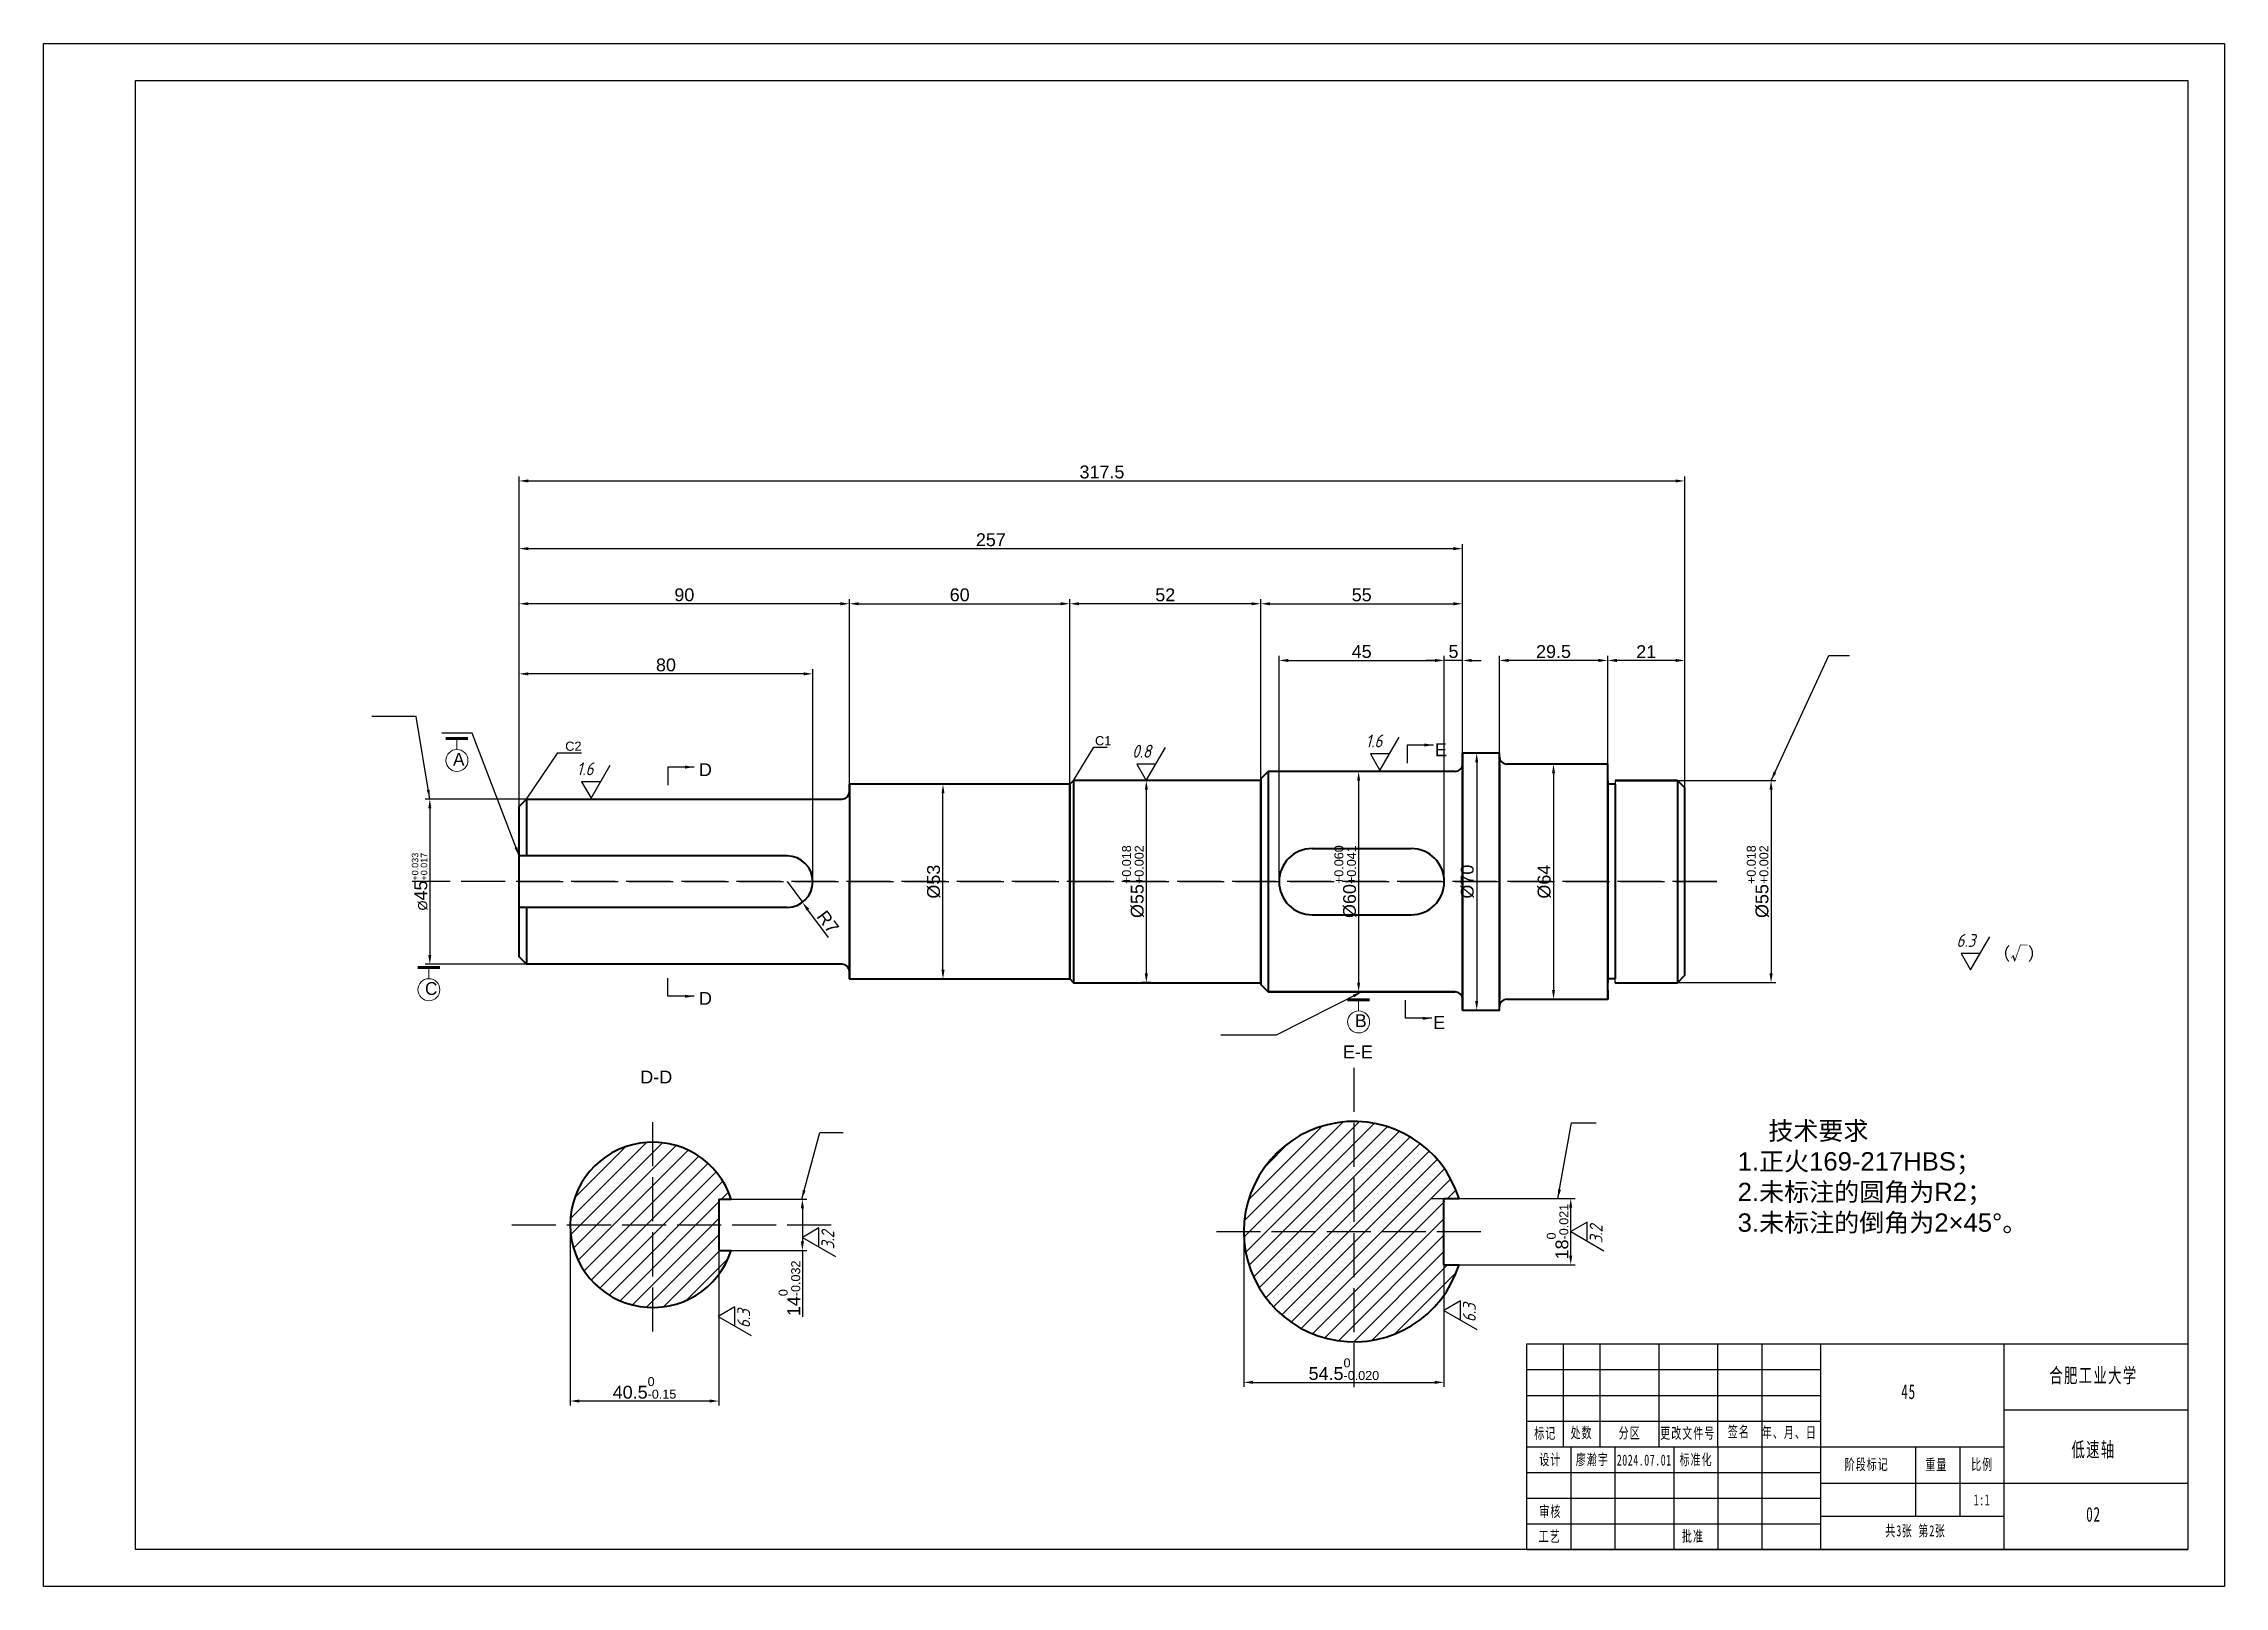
# Model space of a CAD drawing. Header units: millimetres. Extents: x 53178 to 53772, y 53526 to 53946.
import ezdxf

# ---------------------------------------------------------------- set-up
doc = ezdxf.new("R2010")
doc.units = ezdxf.units.MM
doc.linetypes.add('ACAD_ISO02W100', pattern=[15, 12, -3])
for name, color, linetype in [('000', 7, 'Continuous'), ('2', 7, 'Continuous'), ('8', 5, 'Continuous'), ('中心线', 10, 'ACAD_ISO02W100'), ('直径标注', 7, 'Continuous'), ('长度标注', 7, 'Continuous')]:
    doc.layers.add(name, color=color, linetype=linetype)
for name, color, linetype, lineweight in [('Layer2', 4, 'Continuous', 15), ('图层1', 4, 'Continuous', 15), ('文字', 10, 'Continuous', 30), ('标注线', 5, 'Continuous', 30), ('细实线', 4, 'Continuous', 5)]:
    doc.layers.add(name, color=color, linetype=linetype, lineweight=lineweight)
doc.styles.get("Standard").update_dxf_attribs({"font": 'arial.ttf'})
doc.styles.add('标准', font='SimSun.ttf', dxfattribs={"width": 0.667})
doc.styles.add('样式 1', font='gbeitc.shx', dxfattribs={"bigfont": 'gbcbig.shx'})
doc.dimstyles.new('ISO-25', dxfattribs={"dimtxt": 2.5, "dimasz": 2.5, "dimexe": 1.25, "dimexo": 0.625, "dimtad": 1, "dimdsep": 46, "dimtxsty": 'Standard', "dimcen": 2.5, "dimadec": 0, "dimazin": 0, "dimtfac": 1, "dimtmove": 0, "dimatfit": 3, "dimfxl": 1, "dimarcsym": 0})

msp = doc.modelspace()

# ---------------------------------------------------------------- texts
at = {"layer": '000', "linetype": 'ByBlock', "lineweight": -3, "attachment_point": 1}
for s, width, insert, char_height in [('C1', 5.78047, (53463.943, 53757.693), 2.5), ('C2', 5.78047, (53319.629, 53756.202), 2.5), ('E', 4.50555, (53556.545, 53755.727), 3.5), ('D', 3.5, (53356.057, 53750.319), 3.5), ('{\\fSimSun|b0|i0|c134|p54;（√）}', 19.06924, (53708.477, 53700.221), 3.5), ('D', 2.42062, (53356.057, 53688.048), 3.5), ('E', 4.50555, (53556.06, 53681.485), 3.5), ('E-E', 4.50555, (53531.489, 53673.493), 3.5), ('D-D', 12.30106, (53340.101, 53666.648), 3.5)]:
    msp.add_mtext_dynamic_manual_height_columns(s, width=width, gutter_width=12.5, heights=[0], dxfattribs=dict(at, insert=insert, char_height=char_height))
at = {"layer": '图层1', "color": 0, "insert": (53534.697, 53681.971), "char_height": 3.5, "width": 2.99995, "attachment_point": 1}
msp.add_mtext('{\\fArial|b0|i0|c0|p32;B}', dxfattribs=at)
at = {"layer": '图层1', "insert": (53638.988, 53652.769), "char_height": 4, "width": 103.0267, "attachment_point": 1}
msp.add_mtext(' {\\fSimSun|b0|i0|c134|p54;\\H1.25x;  技术要求\\P\\fArial|b0|i0|c0|p34;1.\\fSimSun|b0|i0|c134|p54;正火\\fArial|b0|i0|c0|p34;169-217HBS\\fSimSun|b0|i0|c134|p54;；\\P\\fArial|b0|i0|c0|p34;2.\\fSimSun|b0|i0|c134|p54;未标注的圆角为\\fArial|b0|i0|c0|p34;R2\\fSimSun|b0|i0|c134|p54;；\\P\\fArial|b0|i0|c0|p34;3.\\fSimSun|b0|i0|c134|p54;未标注的倒角为\\fArial|b0|i0|c0|p34;2×45°\\fSimSun|b0|i0|c134|p54;。}', dxfattribs=at)
at = {"layer": '文字', "attachment_point": 5, "style": '标准'}
for s, insert, char_height, width in [('{\\T1.1;合肥工业大学}', (53735.905, 53583.442), 4, 49.17857), ('{\\T1.1;45}', (53685.538, 53579.188), 4, 49.17857), ('{\\T1.1;标记}', (53586.58, 53567.766), 3, 49.17857), ('{\\T1.1;处数}', (53596.466, 53567.897), 3, 49.17857), ('{\\T1.1;分区}', (53609.582, 53567.832), 3, 49.17857), ('{\\T1.1;更改文件号}', (53625.399, 53567.766), 3, 49.17857), ('{\\T1.1;签名}', (53639.305, 53568.161), 3, 49.17857), ('{\\T1.1;年、月、日}', (53653.08, 53567.963), 3, 49.17857), ('{\\T1.1;设计}', (53587.964, 53560.585), 3, 49.17857), ('{\\T1.1;廖瀚宇}', (53599.409, 53560.585), 3, 49.17857), ('{\\T1.1;2024.07.01}', (53613.535, 53560.585), 3, 49.17857), ('{\\T1.1;标准化}', (53627.662, 53560.585), 3, 49.17857), ('{\\T1.1;阶段标记}', (53674.137, 53559.269), 3, 49.17857), ('{\\T1.1;重量}', (53693.099, 53559.269), 3, 49.17857), ('{\\T1.1;比例}', (53705.596, 53559.269), 3, 49.17857), ('{\\T1.1;低速轴}', (53735.905, 53563.24), 4, 49.17857), ('{\\T1.1;1:1}', (53705.522, 53549.756), 3, 68.46429), ('{\\T1.1;审核}', (53587.964, 53546.473), 3, 49.17857), ('{\\T1.1;共3张 第2张}', (53687.447, 53541.188), 3, 49.17857), ('{\\T1.1;02}', (53735.905, 53545.805), 4, 49.17857), ('{\\T1.1;工艺}', (53587.78, 53539.722), 3, 49.17857), ('{\\T1.1;批准}', (53626.814, 53539.722), 3, 49.17857)]:
    msp.add_mtext(s, dxfattribs=dict(at, insert=insert, char_height=char_height, width=width))

# ---------------------------------------------------------------- blocks, each defined once
blk = doc.blocks.new('*D1')
at = {"layer": 'Defpoints', "color": 0, "linetype": 'ByBlock', "lineweight": -3, "transparency": 16777216}
for p in [(53307.08, 53774.66), (53307.08, 53718.08), (53387.08, 53718.08)]:
    blk.add_point(p, dxfattribs=at)
at = {"layer": '长度标注', "color": 0, "linetype": 'ByBlock', "lineweight": -2, "transparency": 16777216}
for p, q in [((53307.08, 53718.7), (53307.08, 53775.91)), ((53387.08, 53718.7), (53387.08, 53775.91)), ((53384.58, 53774.66), (53309.58, 53774.66))]:
    blk.add_line(p, q, dxfattribs=at)
at = {"layer": '长度标注', "color": 0, "linetype": 'ByBlock', "lineweight": -3, "transparency": 16777216}
for points in [[(53309.58, 53775.07), (53309.58, 53774.24), (53307.08, 53774.66)], [(53384.58, 53775.07), (53384.58, 53774.24), (53387.08, 53774.66)]]:
    blk.add_solid(points, dxfattribs=at)
at = {"layer": '长度标注', "color": 0, "linetype": 'ByBlock', "transparency": 16777216, "insert": (53347.08, 53777.07), "char_height": 2.5, "attachment_point": 5}
blk.add_mtext('{\\H1.4x;80}', dxfattribs=at)
blk = doc.blocks.new('*D2')
at = {"layer": 'Defpoints', "color": 0, "linetype": 'ByBlock', "lineweight": -3, "transparency": 16777216}
for p in [(53564.08, 53808.74), (53307.08, 53697.58), (53564.08, 53697.58)]:
    blk.add_point(p, dxfattribs=at)
at = {"layer": '长度标注', "color": 0, "linetype": 'ByBlock', "lineweight": -2, "transparency": 16777216}
for p, q in [((53307.08, 53698.2), (53307.08, 53809.99)), ((53309.58, 53808.74), (53561.58, 53808.74)), ((53564.08, 53698.2), (53564.08, 53809.99))]:
    blk.add_line(p, q, dxfattribs=at)
at = {"layer": '长度标注', "color": 0, "linetype": 'ByBlock', "lineweight": -3, "transparency": 16777216}
for points in [[(53309.58, 53809.16), (53309.58, 53808.32), (53307.08, 53808.74)], [(53561.58, 53809.16), (53561.58, 53808.32), (53564.08, 53808.74)]]:
    blk.add_solid(points, dxfattribs=at)
at = {"layer": '长度标注', "color": 0, "linetype": 'ByBlock', "transparency": 16777216, "insert": (53435.58, 53811.15), "char_height": 2.5, "attachment_point": 5}
blk.add_mtext('{\\H1.4x;257}', dxfattribs=at)
blk = doc.blocks.new('*D3')
at = {"layer": 'Defpoints', "color": 0, "linetype": 'ByBlock', "lineweight": -3, "transparency": 16777216}
for p in [(53624.58, 53827.17), (53307.08, 53697.58), (53624.58, 53697.58)]:
    blk.add_point(p, dxfattribs=at)
at = {"layer": '长度标注', "color": 0, "linetype": 'ByBlock', "lineweight": -2, "transparency": 16777216}
for p, q in [((53307.08, 53698.2), (53307.08, 53828.42)), ((53624.58, 53698.2), (53624.58, 53828.42)), ((53309.58, 53827.17), (53622.08, 53827.17))]:
    blk.add_line(p, q, dxfattribs=at)
at = {"layer": '长度标注', "color": 0, "linetype": 'ByBlock', "lineweight": -3, "transparency": 16777216}
for points in [[(53309.58, 53827.59), (53309.58, 53826.76), (53307.08, 53827.17)], [(53622.08, 53827.59), (53622.08, 53826.76), (53624.58, 53827.17)]]:
    blk.add_solid(points, dxfattribs=at)
at = {"layer": '长度标注', "color": 0, "linetype": 'ByBlock', "transparency": 16777216, "insert": (53465.83, 53829.59), "char_height": 2.5, "attachment_point": 5}
blk.add_mtext('{\\H1.4x;317.5}', dxfattribs=at)
blk = doc.blocks.new('*D4')
at = {"layer": 'Defpoints', "color": 0, "linetype": 'ByBlock', "lineweight": -3, "transparency": 16777216}
for p in [(53564.08, 53793.74), (53509.08, 53690.58), (53564.08, 53690.58)]:
    blk.add_point(p, dxfattribs=at)
at = {"layer": '长度标注', "color": 0, "linetype": 'ByBlock', "lineweight": -2, "transparency": 16777216}
for p, q in [((53509.08, 53691.2), (53509.08, 53794.99)), ((53511.58, 53793.74), (53561.58, 53793.74)), ((53564.08, 53691.2), (53564.08, 53794.99))]:
    blk.add_line(p, q, dxfattribs=at)
at = {"layer": '长度标注', "color": 0, "linetype": 'ByBlock', "lineweight": -3, "transparency": 16777216}
for points in [[(53511.58, 53794.15), (53511.58, 53793.32), (53509.08, 53793.74)], [(53561.58, 53794.15), (53561.58, 53793.32), (53564.08, 53793.74)]]:
    blk.add_solid(points, dxfattribs=at)
at = {"layer": '长度标注', "color": 0, "linetype": 'ByBlock', "transparency": 16777216, "insert": (53536.58, 53796.14), "char_height": 2.5, "attachment_point": 5}
blk.add_mtext('{\\H1.4x;55}', dxfattribs=at)
blk = doc.blocks.new('*D5')
at = {"layer": 'Defpoints', "color": 0, "linetype": 'ByBlock', "lineweight": -3, "transparency": 16777216}
for p in [(53457.08, 53793.74), (53457.08, 53718.08), (53509.08, 53690.58)]:
    blk.add_point(p, dxfattribs=at)
at = {"layer": '长度标注', "color": 0, "linetype": 'ByBlock', "lineweight": -2, "transparency": 16777216}
for p, q in [((53457.08, 53718.7), (53457.08, 53794.99)), ((53506.58, 53793.74), (53459.58, 53793.74)), ((53509.08, 53691.2), (53509.08, 53794.99))]:
    blk.add_line(p, q, dxfattribs=at)
at = {"layer": '长度标注', "color": 0, "linetype": 'ByBlock', "lineweight": -3, "transparency": 16777216}
for points in [[(53459.58, 53794.15), (53459.58, 53793.32), (53457.08, 53793.74)], [(53506.58, 53794.15), (53506.58, 53793.32), (53509.08, 53793.74)]]:
    blk.add_solid(points, dxfattribs=at)
at = {"layer": '长度标注', "color": 0, "linetype": 'ByBlock', "transparency": 16777216, "insert": (53483.08, 53796.15), "char_height": 2.5, "attachment_point": 5}
blk.add_mtext('{\\H1.4x;52}', dxfattribs=at)
blk = doc.blocks.new('*D6')
at = {"layer": 'Defpoints', "color": 0, "linetype": 'ByBlock', "lineweight": -3, "transparency": 16777216}
for p in [(53559.08, 53778.3), (53514.08, 53718.08), (53559.08, 53718.08)]:
    blk.add_point(p, dxfattribs=at)
at = {"layer": '长度标注', "color": 0, "linetype": 'ByBlock', "lineweight": -2, "transparency": 16777216}
for p, q in [((53514.08, 53718.7), (53514.08, 53779.55)), ((53516.58, 53778.3), (53556.58, 53778.3)), ((53559.08, 53718.7), (53559.08, 53779.55))]:
    blk.add_line(p, q, dxfattribs=at)
at = {"layer": '长度标注', "color": 0, "linetype": 'ByBlock', "lineweight": -3, "transparency": 16777216}
for points in [[(53516.58, 53778.72), (53516.58, 53777.88), (53514.08, 53778.3)], [(53556.58, 53778.72), (53556.58, 53777.88), (53559.08, 53778.3)]]:
    blk.add_solid(points, dxfattribs=at)
at = {"layer": '长度标注', "color": 0, "linetype": 'ByBlock', "transparency": 16777216, "insert": (53536.58, 53780.71), "char_height": 2.5, "attachment_point": 5}
blk.add_mtext('{\\H1.4x;45}', dxfattribs=at)
blk = doc.blocks.new('*D7')
at = {"layer": 'Defpoints', "color": 0, "linetype": 'ByBlock', "lineweight": -3, "transparency": 16777216}
for p in [(53559.08, 53778.3), (53559.08, 53718.08), (53564.08, 53718.08)]:
    blk.add_point(p, dxfattribs=at)
at = {"layer": '长度标注', "color": 0, "linetype": 'ByBlock', "lineweight": -2, "transparency": 16777216}
for p, q in [((53556.58, 53778.3), (53554.08, 53778.3)), ((53559.08, 53718.7), (53559.08, 53779.55)), ((53564.08, 53778.3), (53559.08, 53778.3)), ((53564.08, 53718.7), (53564.08, 53779.55)), ((53566.58, 53778.3), (53569.08, 53778.3))]:
    blk.add_line(p, q, dxfattribs=at)
at = {"layer": '长度标注', "color": 0, "linetype": 'ByBlock', "lineweight": -3, "transparency": 16777216}
for points in [[(53556.58, 53778.72), (53556.58, 53777.88), (53559.08, 53778.3)], [(53566.58, 53778.72), (53566.58, 53777.88), (53564.08, 53778.3)]]:
    blk.add_solid(points, dxfattribs=at)
at = {"layer": '长度标注', "color": 0, "linetype": 'ByBlock', "transparency": 16777216, "insert": (53561.58, 53780.71), "char_height": 2.5, "attachment_point": 5}
blk.add_mtext('{\\H1.4x;5}', dxfattribs=at)
blk = doc.blocks.new('*D8')
at = {"layer": 'Defpoints', "color": 0, "linetype": 'ByBlock', "lineweight": -3, "transparency": 16777216}
for p in [(53603.58, 53778.3), (53603.58, 53692.58), (53624.58, 53692.58)]:
    blk.add_point(p, dxfattribs=at)
at = {"layer": '长度标注', "color": 0, "linetype": 'ByBlock', "lineweight": -2, "transparency": 16777216}
for p, q in [((53603.58, 53693.2), (53603.58, 53779.55)), ((53622.08, 53778.3), (53606.08, 53778.3)), ((53624.58, 53693.2), (53624.58, 53779.55))]:
    blk.add_line(p, q, dxfattribs=at)
at = {"layer": '长度标注', "color": 0, "linetype": 'ByBlock', "lineweight": -3, "transparency": 16777216}
for points in [[(53606.08, 53778.72), (53606.08, 53777.88), (53603.58, 53778.3)], [(53622.08, 53778.72), (53622.08, 53777.88), (53624.58, 53778.3)]]:
    blk.add_solid(points, dxfattribs=at)
at = {"layer": '长度标注', "color": 0, "linetype": 'ByBlock', "transparency": 16777216, "insert": (53614.08, 53780.68), "char_height": 2.5, "attachment_point": 5}
blk.add_mtext('{\\H1.4x;21}', dxfattribs=at)
blk = doc.blocks.new('*D9')
at = {"layer": 'Defpoints', "color": 0, "linetype": 'ByBlock', "lineweight": -3, "transparency": 16777216}
for p in [(53574.08, 53778.3), (53574.08, 53750.08), (53603.58, 53750.08)]:
    blk.add_point(p, dxfattribs=at)
at = {"layer": '长度标注', "color": 0, "linetype": 'ByBlock', "lineweight": -2, "transparency": 16777216}
for p, q in [((53574.08, 53750.7), (53574.08, 53779.55)), ((53601.08, 53778.3), (53576.58, 53778.3)), ((53603.58, 53750.7), (53603.58, 53779.55))]:
    blk.add_line(p, q, dxfattribs=at)
at = {"layer": '长度标注', "color": 0, "linetype": 'ByBlock', "lineweight": -3, "transparency": 16777216}
for points in [[(53576.58, 53778.72), (53576.58, 53777.88), (53574.08, 53778.3)], [(53601.08, 53778.72), (53601.08, 53777.88), (53603.58, 53778.3)]]:
    blk.add_solid(points, dxfattribs=at)
at = {"layer": '长度标注', "color": 0, "linetype": 'ByBlock', "transparency": 16777216, "insert": (53588.83, 53780.71), "char_height": 2.5, "attachment_point": 5}
blk.add_mtext('{\\H1.4x;29.5}', dxfattribs=at)
blk = doc.blocks.new('*D10')
at = {"layer": 'Defpoints', "color": 0, "linetype": 'ByBlock', "lineweight": -3, "transparency": 16777216}
for p in [(53312.87, 53740.58), (53282.76, 53695.58), (53312.46, 53695.58)]:
    blk.add_point(p, dxfattribs=at)
at = {"layer": '直径标注', "color": 0, "linetype": 'ByBlock', "lineweight": -2, "transparency": 16777216}
for p, q in [((53312.25, 53740.58), (53281.51, 53740.58)), ((53282.76, 53738.08), (53282.76, 53698.08)), ((53311.83, 53695.58), (53281.51, 53695.58))]:
    blk.add_line(p, q, dxfattribs=at)
at = {"layer": '直径标注', "color": 0, "linetype": 'ByBlock', "lineweight": -3, "transparency": 16777216}
for points in [[(53282.34, 53738.08), (53283.17, 53738.08), (53282.76, 53740.58)], [(53282.34, 53698.08), (53283.17, 53698.08), (53282.76, 53695.58)]]:
    blk.add_solid(points, dxfattribs=at)
at = {"layer": '直径标注', "color": 0, "linetype": 'ByBlock', "transparency": 16777216, "insert": (53280, 53718.08), "char_height": 2.5, "attachment_point": 5, "rotation": 90}
blk.add_mtext('%%C{\\H1.4x;45\\H0.5x;\\S+0.033^ +0.017;}', dxfattribs=at)
blk = doc.blocks.new('*D11')
at = {"layer": 'Defpoints', "color": 0, "linetype": 'ByBlock', "lineweight": -3, "transparency": 16777216}
for p in [(53422.53, 53744.58), (53422.53, 53744.58), (53422.53, 53691.58)]:
    blk.add_point(p, dxfattribs=at)
at = {"layer": '直径标注', "color": 0, "linetype": 'ByBlock', "lineweight": -2, "transparency": 16777216}
for p, q in [((53422.53, 53694.08), (53422.53, 53742.08)), ((53423.16, 53744.58), (53423.78, 53744.58)), ((53423.16, 53691.58), (53423.78, 53691.58))]:
    blk.add_line(p, q, dxfattribs=at)
at = {"layer": '直径标注', "color": 0, "linetype": 'ByBlock', "lineweight": -3, "transparency": 16777216}
for points in [[(53422.12, 53742.08), (53422.95, 53742.08), (53422.53, 53744.58)], [(53422.12, 53694.08), (53422.95, 53694.08), (53422.53, 53691.58)]]:
    blk.add_solid(points, dxfattribs=at)
at = {"layer": '直径标注', "color": 0, "linetype": 'ByBlock', "transparency": 16777216, "insert": (53420.02, 53718.08), "char_height": 2.5, "width": 6.4677, "attachment_point": 5, "rotation": 90}
blk.add_mtext('{\\H1.4x;%%C53}', dxfattribs=at)
blk = doc.blocks.new('*D12')
at = {"layer": 'Defpoints', "color": 0, "linetype": 'ByBlock', "lineweight": -3, "transparency": 16777216}
for p in [(53479.82, 53745.58), (53477.92, 53690.58), (53479.82, 53690.58)]:
    blk.add_point(p, dxfattribs=at)
at = {"layer": '直径标注', "color": 0, "linetype": 'ByBlock', "lineweight": -2, "transparency": 16777216}
for p, q in [((53479.19, 53745.58), (53476.67, 53745.58)), ((53477.92, 53743.08), (53477.92, 53693.08)), ((53479.19, 53690.58), (53476.67, 53690.58))]:
    blk.add_line(p, q, dxfattribs=at)
at = {"layer": '直径标注', "color": 0, "linetype": 'ByBlock', "lineweight": -3, "transparency": 16777216}
for points in [[(53477.5, 53743.08), (53478.34, 53743.08), (53477.92, 53745.58)], [(53477.5, 53693.08), (53478.34, 53693.08), (53477.92, 53690.58)]]:
    blk.add_solid(points, dxfattribs=at)
at = {"layer": '直径标注', "color": 0, "linetype": 'ByBlock', "transparency": 16777216, "insert": (53474.31, 53718.08), "char_height": 2.5, "attachment_point": 5, "rotation": 90}
blk.add_mtext('{\\H1.4x;%%C55\\H0.7x;\\S+0.018^ +0.002;}', dxfattribs=at)
blk = doc.blocks.new('*D13')
at = {"layer": 'Defpoints', "color": 0, "linetype": 'ByBlock', "lineweight": -3, "transparency": 16777216}
for p in [(53536.58, 53748.08), (53535.75, 53688.08), (53536.58, 53688.08)]:
    blk.add_point(p, dxfattribs=at)
at = {"layer": '直径标注', "color": 0, "linetype": 'ByBlock', "lineweight": -2, "transparency": 16777216}
for p, q in [((53535.96, 53748.08), (53534.5, 53748.08)), ((53535.75, 53745.58), (53535.75, 53690.58)), ((53535.96, 53688.08), (53534.5, 53688.08))]:
    blk.add_line(p, q, dxfattribs=at)
at = {"layer": '直径标注', "color": 0, "linetype": 'ByBlock', "lineweight": -3, "transparency": 16777216}
for points in [[(53535.33, 53745.58), (53536.16, 53745.58), (53535.75, 53748.08)], [(53535.33, 53690.58), (53536.16, 53690.58), (53535.75, 53688.08)]]:
    blk.add_solid(points, dxfattribs=at)
at = {"layer": '直径标注', "color": 0, "linetype": 'ByBlock', "transparency": 16777216, "insert": (53532.14, 53718.08), "char_height": 2.5, "attachment_point": 5, "rotation": 90}
blk.add_mtext('{\\H1.4x;%%C60\\H0.7x;\\S+0.060^ +0.041;}', dxfattribs=at)
blk = doc.blocks.new('*D14')
at = {"layer": 'Defpoints', "color": 0, "linetype": 'ByBlock', "lineweight": -3, "transparency": 16777216}
for p in [(53569.08, 53753.08), (53567.9, 53683.08), (53569.08, 53683.08)]:
    blk.add_point(p, dxfattribs=at)
at = {"layer": '直径标注', "color": 0, "linetype": 'ByBlock', "lineweight": -2, "transparency": 16777216}
for p, q in [((53568.46, 53753.08), (53566.65, 53753.08)), ((53567.9, 53750.58), (53567.9, 53685.58)), ((53568.46, 53683.08), (53566.65, 53683.08))]:
    blk.add_line(p, q, dxfattribs=at)
at = {"layer": '直径标注', "color": 0, "linetype": 'ByBlock', "lineweight": -3, "transparency": 16777216}
for points in [[(53567.49, 53750.58), (53568.32, 53750.58), (53567.9, 53753.08)], [(53567.49, 53685.58), (53568.32, 53685.58), (53567.9, 53683.08)]]:
    blk.add_solid(points, dxfattribs=at)
at = {"layer": '直径标注', "color": 0, "linetype": 'ByBlock', "transparency": 16777216, "insert": (53565.39, 53718.08), "char_height": 2.5, "attachment_point": 5, "rotation": 90}
blk.add_mtext('{\\H1.4x;%%C70}', dxfattribs=at)
blk = doc.blocks.new('*D15')
at = {"layer": 'Defpoints', "color": 0, "linetype": 'ByBlock', "lineweight": -3, "transparency": 16777216}
for p in [(53588.83, 53750.08), (53588.83, 53686.08), (53588.83, 53686.08)]:
    blk.add_point(p, dxfattribs=at)
at = {"layer": '直径标注', "color": 0, "linetype": 'ByBlock', "lineweight": -2, "transparency": 16777216}
for p, q in [((53588.83, 53747.58), (53588.83, 53688.58)), ((53589.46, 53750.08), (53590.08, 53750.08)), ((53589.46, 53686.08), (53590.08, 53686.08))]:
    blk.add_line(p, q, dxfattribs=at)
at = {"layer": '直径标注', "color": 0, "linetype": 'ByBlock', "lineweight": -3, "transparency": 16777216}
for points in [[(53588.42, 53747.58), (53589.25, 53747.58), (53588.83, 53750.08)], [(53588.42, 53688.58), (53589.25, 53688.58), (53588.83, 53686.08)]]:
    blk.add_solid(points, dxfattribs=at)
at = {"layer": '直径标注', "color": 0, "linetype": 'ByBlock', "transparency": 16777216, "insert": (53586.32, 53718.08), "char_height": 2.5, "attachment_point": 5, "rotation": 90}
blk.add_mtext('{\\H1.4x;%%C64}', dxfattribs=at)
blk = doc.blocks.new('*D16')
at = {"layer": 'Defpoints', "color": 0, "linetype": 'ByBlock', "lineweight": -3, "transparency": 16777216}
for p in [(53614.08, 53745.58), (53614.08, 53690.58), (53648.09, 53690.58)]:
    blk.add_point(p, dxfattribs=at)
at = {"layer": '直径标注', "color": 0, "linetype": 'ByBlock', "lineweight": -2, "transparency": 16777216}
for p, q in [((53614.71, 53745.58), (53649.34, 53745.58)), ((53648.09, 53743.08), (53648.09, 53693.08)), ((53614.71, 53690.58), (53649.34, 53690.58))]:
    blk.add_line(p, q, dxfattribs=at)
at = {"layer": '直径标注', "color": 0, "linetype": 'ByBlock', "lineweight": -3, "transparency": 16777216}
for points in [[(53647.67, 53743.08), (53648.51, 53743.08), (53648.09, 53745.58)], [(53647.67, 53693.08), (53648.51, 53693.08), (53648.09, 53690.58)]]:
    blk.add_solid(points, dxfattribs=at)
at = {"layer": '直径标注', "color": 0, "linetype": 'ByBlock', "transparency": 16777216, "insert": (53644.48, 53718.08), "char_height": 2.5, "attachment_point": 5, "rotation": 90}
blk.add_mtext('{\\H1.4x;%%C55\\H0.7x;\\S+0.018^ +0.002;}', dxfattribs=at)
blk = doc.blocks.new('新块3')
at = {"layer": '标注线'}
for p, q in [((0, 0), (5.2, 9)), ((2.6, 4.5), (-2.6, 4.5)), ((-2.6, 4.5), (0, 0))]:
    blk.add_line(p, q, dxfattribs=at)
at = {"layer": '标注线', "style": '样式 1'}
blk.add_attdef('CCD', (-3.88, 6.26), '', height=3.5, dxfattribs=at)
blk = doc.blocks.new('ra')
at = {"layer": '标注线'}
blk.add_blockref('新块3', (28.07, 238.26), dxfattribs=at).add_auto_attribs({'CCD': '1.6'})
blk = doc.blocks.new('*D20')
at = {"layer": 'Defpoints', "color": 0, "linetype": 'ByBlock', "lineweight": -3, "transparency": 16777216}
for p in [(53307.08, 53793.74), (53307.08, 53744.58), (53397.08, 53742.58)]:
    blk.add_point(p, dxfattribs=at)
at = {"layer": '直径标注', "color": 0, "linetype": 'ByBlock', "lineweight": -2, "transparency": 16777216}
for p, q in [((53307.08, 53745.2), (53307.08, 53794.99)), ((53394.58, 53793.74), (53309.58, 53793.74)), ((53397.08, 53743.2), (53397.08, 53794.99))]:
    blk.add_line(p, q, dxfattribs=at)
at = {"layer": '直径标注', "color": 0, "linetype": 'ByBlock', "lineweight": -3, "transparency": 16777216}
for points in [[(53309.58, 53794.15), (53309.58, 53793.32), (53307.08, 53793.74)], [(53394.58, 53794.15), (53394.58, 53793.32), (53397.08, 53793.74)]]:
    blk.add_solid(points, dxfattribs=at)
at = {"layer": '直径标注', "color": 0, "linetype": 'ByBlock', "transparency": 16777216, "insert": (53352.08, 53796.15), "char_height": 2.5, "attachment_point": 5}
blk.add_mtext('{\\H1.4x;90}', dxfattribs=at)
blk = doc.blocks.new('*D21')
at = {"layer": 'Defpoints', "color": 0, "linetype": 'ByBlock', "lineweight": -3, "transparency": 16777216}
for p in [(53457.08, 53793.74), (53397.08, 53744.58), (53457.08, 53744.58)]:
    blk.add_point(p, dxfattribs=at)
at = {"layer": '直径标注', "color": 0, "linetype": 'ByBlock', "lineweight": -2, "transparency": 16777216}
for p, q in [((53397.08, 53745.2), (53397.08, 53794.99)), ((53399.58, 53793.74), (53454.58, 53793.74)), ((53457.08, 53745.2), (53457.08, 53794.99))]:
    blk.add_line(p, q, dxfattribs=at)
at = {"layer": '直径标注', "color": 0, "linetype": 'ByBlock', "lineweight": -3, "transparency": 16777216}
for points in [[(53399.58, 53794.15), (53399.58, 53793.32), (53397.08, 53793.74)], [(53454.58, 53794.15), (53454.58, 53793.32), (53457.08, 53793.74)]]:
    blk.add_solid(points, dxfattribs=at)
at = {"layer": '直径标注', "color": 0, "linetype": 'ByBlock', "transparency": 16777216, "insert": (53427.08, 53796.15), "char_height": 2.5, "width": 2.0993, "attachment_point": 5}
blk.add_mtext('{\\H1.4x;60}', dxfattribs=at)
blk = doc.blocks.new('*D23')
at = {"layer": 'Defpoints', "color": 0, "linetype": 'ByBlock', "lineweight": -3, "transparency": 16777216}
for p in [(53380.08, 53718.08), (53384.26, 53712.46)]:
    blk.add_point(p, dxfattribs=at)
at = {"layer": '直径标注', "color": 0, "linetype": 'ByBlock', "lineweight": -2, "transparency": 16777216}
for p, q in [((53380.08, 53718.08), (53384.26, 53712.46)), ((53391.35, 53702.91), (53385.75, 53710.45))]:
    blk.add_line(p, q, dxfattribs=at)
at = {"layer": '直径标注', "color": 0, "linetype": 'ByBlock', "lineweight": -3, "transparency": 16777216}
blk.add_solid([(53386.08, 53710.7), (53385.41, 53710.2), (53384.26, 53712.46)], dxfattribs=at)
at = {"layer": '直径标注', "color": 0, "linetype": 'ByBlock', "transparency": 16777216, "insert": (53391.2, 53707.09), "char_height": 2.5, "attachment_point": 5, "rotation": 306.59409}
blk.add_mtext('{\\H1.4x;R7}', dxfattribs=at)
blk = doc.blocks.new('1')
at = {"lineweight": 70}
blk.add_line((484.92, 197.43), (490.92, 197.43), dxfattribs=at)
at = {"layer": '图层1'}
blk.add_line((487.92, 197.43), (487.92, 194.43), dxfattribs=at)
blk.add_circle((487.92, 191.43), 3, dxfattribs=at)
at = {"layer": '图层1', "color": 0, "insert": (486.87, 193.5), "char_height": 3.5, "width": 2.9999, "attachment_point": 1}
blk.add_mtext('{\\fￋￎￌ￥|b0|i0|c134|p2;A}', dxfattribs=at)
blk = doc.blocks.new('A')
at = {"layer": '图层1'}
blk.add_blockref('1', (53144.71, 53491.59), dxfattribs=at)
blk = doc.blocks.new('C')
at = {"layer": '图层1', "lineweight": 70}
blk.add_line((273.89, 191.39), (279.89, 191.39), dxfattribs=at)
at = {"layer": '图层1'}
blk.add_line((276.89, 191.39), (276.89, 188.39), dxfattribs=at)
blk.add_circle((276.89, 185.39), 3, dxfattribs=at)
at = {"layer": '图层1', "color": 0, "insert": (275.84, 187.46), "char_height": 3.5, "width": 2.9999, "attachment_point": 1}
blk.add_mtext('{\\fￋￎￌ￥|b0|i0|c134|p2;C}', dxfattribs=at)
blk = doc.blocks.new('*D34')
at = {"layer": '000', "color": 0, "linetype": 'ByBlock', "lineweight": -2, "transparency": 16777216}
for p, q in [((53363.8, 53631.65), (53385.49, 53631.65)), ((53384.24, 53629.15), (53384.24, 53620.15)), ((53363.8, 53617.65), (53385.49, 53617.65)), ((53384.24, 53617.65), (53384.24, 53599.58))]:
    blk.add_line(p, q, dxfattribs=at)
at = {"layer": '000', "color": 0, "linetype": 'ByBlock', "lineweight": -3, "transparency": 16777216}
for points in [[(53383.82, 53629.15), (53384.66, 53629.15), (53384.24, 53631.65)], [(53383.82, 53620.15), (53384.66, 53620.15), (53384.24, 53617.65)]]:
    blk.add_solid(points, dxfattribs=at)
at = {"layer": 'Defpoints', "color": 0, "linetype": 'ByBlock', "lineweight": -3, "transparency": 16777216}
for p in [(53363.18, 53631.65), (53363.18, 53617.65), (53384.24, 53617.65)]:
    blk.add_point(p, dxfattribs=at)
at = {"layer": '000', "color": 0, "linetype": 'ByBlock', "lineweight": -3, "transparency": 16777216, "insert": (53380.7, 53607.36), "char_height": 2.5, "width": 3.3356, "attachment_point": 5, "rotation": 90}
blk.add_mtext('{\\H1.4x;14\\H0.7x;\\S0^ -0.032;}', dxfattribs=at)
blk = doc.blocks.new('*D35')
at = {"layer": '000', "color": 0, "linetype": 'ByBlock', "lineweight": -2, "transparency": 16777216}
for p, q in [((53320.98, 53624.02), (53320.98, 53575.43)), ((53361.48, 53624.02), (53361.48, 53575.43)), ((53358.98, 53576.68), (53323.48, 53576.68))]:
    blk.add_line(p, q, dxfattribs=at)
at = {"layer": '000', "color": 0, "linetype": 'ByBlock', "lineweight": -3, "transparency": 16777216}
for points in [[(53323.48, 53577.1), (53323.48, 53576.27), (53320.98, 53576.68)], [(53358.98, 53577.1), (53358.98, 53576.27), (53361.48, 53576.68)]]:
    blk.add_solid(points, dxfattribs=at)
at = {"layer": 'Defpoints', "color": 0, "linetype": 'ByBlock', "lineweight": -3, "transparency": 16777216}
for p in [(53320.98, 53624.65), (53361.48, 53624.65), (53320.98, 53576.68)]:
    blk.add_point(p, dxfattribs=at)
at = {"layer": '000', "color": 0, "linetype": 'ByBlock', "lineweight": -3, "transparency": 16777216, "insert": (53341.23, 53580.25), "char_height": 2.5, "attachment_point": 5}
blk.add_mtext('{\\H1.4x;40.5\\H0.7x;\\S0^ -0.15;}', dxfattribs=at)
blk = doc.blocks.new('新块2')
at = {"layer": '标注线'}
for p, q in [((4.5, 2.6), (0, 0)), ((0, 0), (9, -5.2)), ((4.5, -2.6), (4.5, 2.6))]:
    blk.add_line(p, q, dxfattribs=at)
at = {"layer": '标注线', "style": '样式 1'}
blk.add_attdef('CCD', (8.67, -3.21), '', height=3.5, rotation=90, dxfattribs=at)
blk = doc.blocks.new('*D37')
at = {"layer": '000', "color": 0, "linetype": 'ByBlock', "lineweight": -2, "transparency": 16777216}
for p, q in [((53559.6, 53631.8), (53594.76, 53631.8)), ((53593.51, 53616.3), (53593.51, 53629.3)), ((53559.6, 53613.8), (53594.76, 53613.8))]:
    blk.add_line(p, q, dxfattribs=at)
at = {"layer": '000', "color": 0, "linetype": 'ByBlock', "lineweight": -3, "transparency": 16777216}
for points in [[(53593.1, 53629.3), (53593.93, 53629.3), (53593.51, 53631.8)], [(53593.1, 53616.3), (53593.93, 53616.3), (53593.51, 53613.8)]]:
    blk.add_solid(points, dxfattribs=at)
at = {"layer": 'Defpoints', "color": 0, "linetype": 'ByBlock', "lineweight": -3, "transparency": 16777216}
for p in [(53558.98, 53631.8), (53593.51, 53631.8), (53558.98, 53613.8)]:
    blk.add_point(p, dxfattribs=at)
at = {"layer": '000', "color": 0, "linetype": 'ByBlock', "lineweight": -3, "transparency": 16777216, "insert": (53589.95, 53622.8), "char_height": 2.5, "attachment_point": 5, "rotation": 90}
blk.add_mtext('{\\H1.4x;18\\H0.7x;\\S0^ -0.021;}', dxfattribs=at)
blk = doc.blocks.new('*D38')
at = {"layer": '000', "color": 0, "linetype": 'ByBlock', "lineweight": -2, "transparency": 16777216}
for p, q in [((53504.48, 53622.18), (53504.48, 53580.52)), ((53558.98, 53622.18), (53558.98, 53580.52)), ((53506.98, 53581.77), (53556.48, 53581.77))]:
    blk.add_line(p, q, dxfattribs=at)
at = {"layer": '000', "color": 0, "linetype": 'ByBlock', "lineweight": -3, "transparency": 16777216}
for points in [[(53506.98, 53582.19), (53506.98, 53581.35), (53504.48, 53581.77)], [(53556.48, 53582.19), (53556.48, 53581.35), (53558.98, 53581.77)]]:
    blk.add_solid(points, dxfattribs=at)
at = {"layer": 'Defpoints', "color": 0, "linetype": 'ByBlock', "lineweight": -3, "transparency": 16777216}
for p in [(53504.48, 53622.8), (53558.98, 53622.8), (53558.98, 53581.77)]:
    blk.add_point(p, dxfattribs=at)
at = {"layer": '000', "color": 0, "linetype": 'ByBlock', "lineweight": -3, "transparency": 16777216, "insert": (53531.73, 53585.33), "char_height": 2.5, "width": 3.0986, "attachment_point": 5}
blk.add_mtext('{\\H1.4x;54.5\\H0.7x;\\S0^ -0.020;}', dxfattribs=at)

# ---------------------------------------------------------------- dimensions: what is measured, and where the dimension line sits
at = {"layer": '000', "linetype": 'ByBlock', "lineweight": -3}
for base, p1, p2, text, picture, middle in [((53384.24, 53617.647), (53363.175, 53631.647), (53363.175, 53617.647), '{\\H1.4x;<>\\H0.7x;\\S0^ -0.032;}', '*D34', (53380.704, 53607.361)), ((53593.512, 53631.801), (53558.978, 53613.801), (53558.978, 53631.801), '{\\H1.4x;<>\\H0.7x;\\S0^ -0.021;}', '*D37', (53589.947, 53622.801))]:
    dim = msp.add_linear_dim(base=base, p1=p1, p2=p2, angle=90, text=text, dimstyle='ISO-25', dxfattribs=at)
    dim.commit()
    dim.dimension.update_dxf_attribs({"geometry": picture, "text_midpoint": middle})
for base, p1, p2, text, picture, middle in [((53320.984, 53576.685), (53361.484, 53624.647), (53320.984, 53624.647), '{\\H1.4x;<>\\H0.7x;\\S0^ -0.15;}', '*D35', (53341.234, 53580.25)), ((53558.978, 53581.77), (53504.478, 53622.801), (53558.978, 53622.801), '{\\H1.4x;<>\\H0.7x;\\S0^ -0.020;}', '*D38', (53531.728, 53585.335))]:
    dim = msp.add_linear_dim(base=base, p1=p1, p2=p2, text=text, dimstyle='ISO-25', dxfattribs=at)
    dim.commit()
    dim.dimension.update_dxf_attribs({"geometry": picture, "text_midpoint": middle})
at = {"layer": '直径标注', "linetype": 'ByBlock'}
for base, p1, p2, picture, middle in [((53307.084, 53793.735), (53397.084, 53742.579), (53307.084, 53744.579), '*D20', (53352.084, 53796.147)), ((53457.084, 53793.735), (53397.084, 53744.579), (53457.084, 53744.579), '*D21', (53427.084, 53796.147))]:
    dim = msp.add_linear_dim(base=base, p1=p1, p2=p2, text='{\\H1.4x;<>}', dimstyle='ISO-25', dxfattribs=at)
    dim.commit()
    dim.dimension.update_dxf_attribs({"geometry": picture, "text_midpoint": middle})
for base, p1, p2, text, picture, middle in [((53567.904, 53683.079), (53569.084, 53753.079), (53569.084, 53683.079), '{\\H1.4x;%%C<>}', '*D14', (53565.394, 53718.079)), ((53535.747, 53688.079), (53536.584, 53748.079), (53536.584, 53688.079), '{\\H1.4x;%%C<>\\H0.7x;\\S+0.060^ +0.041;}', '*D13', (53532.141, 53718.079)), ((53588.834, 53686.079), (53588.834, 53750.079), (53588.834, 53686.079), '{\\H1.4x;%%C<>}', '*D15', (53586.324, 53718.079)), ((53648.09, 53690.579), (53614.084, 53745.579), (53614.084, 53690.579), '{\\H1.4x;%%C<>\\H0.7x;\\S+0.018^ +0.002;}', '*D16', (53644.484, 53718.079)), ((53282.758, 53695.579), (53312.875, 53740.579), (53312.459, 53695.579), '%%C{\\H1.4x;<>\\H0.5x;\\S+0.033^ +0.017;}', '*D10', (53280.004, 53718.079)), ((53422.532, 53744.579), (53422.532, 53691.579), (53422.532, 53744.579), '{\\H1.4x;%%C<>}', '*D11', (53420.022, 53718.079))]:
    dim = msp.add_linear_dim(base=base, p1=p1, p2=p2, angle=90, text=text, dimstyle='ISO-25', dxfattribs=at)
    dim.commit()
    dim.dimension.update_dxf_attribs({"geometry": picture, "text_midpoint": middle})
dim = msp.add_linear_dim(base=(53477.92, 53690.579), p1=(53479.816, 53745.579), p2=(53479.816, 53690.579), angle=270, text='{\\H1.4x;%%C<>\\H0.7x;\\S+0.018^ +0.002;}', dimstyle='ISO-25', dxfattribs=at)
dim.commit()
dim.dimension.update_dxf_attribs({"geometry": '*D12', "text_midpoint": (53477.92, 53718.079), "dimtype": 160})
dim = msp.add_radius_dim(center=(53380.084, 53718.079), mpoint=(53384.257, 53712.459), text='{\\H1.4x;<>}', dimstyle='ISO-25', dxfattribs=at)
dim.commit()
dim.dimension.update_dxf_attribs({"geometry": '*D23', "text_midpoint": (53391.199, 53707.093)})
at = {"layer": '长度标注', "linetype": 'ByBlock'}
for base, p1, p2, picture, middle in [((53624.584, 53827.175), (53307.084, 53697.579), (53624.584, 53697.579), '*D3', (53465.834, 53829.588)), ((53564.084, 53808.74), (53307.084, 53697.579), (53564.084, 53697.579), '*D2', (53435.584, 53811.152)), ((53564.084, 53793.735), (53509.084, 53690.579), (53564.084, 53690.579), '*D4', (53536.584, 53796.14)), ((53559.084, 53778.301), (53514.084, 53718.079), (53559.084, 53718.079), '*D6', (53536.584, 53780.706)), ((53559.084, 53778.301), (53564.084, 53718.079), (53559.084, 53718.079), '*D7', (53561.584, 53780.706)), ((53574.084, 53778.301), (53603.584, 53750.079), (53574.084, 53750.079), '*D9', (53588.834, 53780.713)), ((53603.584, 53778.301), (53624.584, 53692.579), (53603.584, 53692.579), '*D8', (53614.084, 53780.684)), ((53307.084, 53774.657), (53387.084, 53718.079), (53307.084, 53718.079), '*D1', (53347.084, 53777.069))]:
    dim = msp.add_linear_dim(base=base, p1=p1, p2=p2, text='{\\H1.4x;<>}', dimstyle='ISO-25', dxfattribs=at)
    dim.commit()
    dim.dimension.update_dxf_attribs({"geometry": picture, "text_midpoint": middle})
dim = msp.add_linear_dim(base=(53457.084, 53793.735), p1=(53509.084, 53690.579), p2=(53457.084, 53718.079), text='{\\H1.4x;<>}', dimstyle='ISO-25', override={"dimtmove": 1}, dxfattribs=at)
dim.commit()
dim.dimension.update_dxf_attribs({"geometry": '*D5', "text_midpoint": (53483.084, 53796.147)})

# ---------------------------------------------------------------- hatches: boundary and pattern name
at = {"layer": '000', "linetype": 'ByBlock', "lineweight": -3}
h = msp.add_hatch(dxfattribs=at)
h.set_pattern_fill('ANSI31', color=256)
edge = h.paths.add_edge_path()
edge.add_line((53320.984, 53624.647), (53361.484, 53624.647))
edge.add_line((53361.484, 53624.647), (53361.484, 53631.647))
edge.add_line((53361.484, 53631.647), (53364.867, 53631.647))
edge.add_arc((53343.484, 53624.647), 22.5, 18.126204, 180)
edge = h.paths.add_edge_path()
edge.add_line((53364.867, 53617.647), (53361.484, 53617.647))
edge.add_line((53361.484, 53617.647), (53361.484, 53624.647))
edge.add_line((53361.484, 53624.647), (53320.984, 53624.647))
edge.add_arc((53343.484, 53624.647), 22.5, 180, 341.873796)
edge = h.paths.add_edge_path()
edge.add_arc((53534.478, 53622.801), 30, 90, 180)
edge.add_line((53504.478, 53622.801), (53534.478, 53622.801))
edge.add_line((53534.478, 53622.801), (53534.478, 53652.801))
edge = h.paths.add_edge_path()
edge.add_line((53534.478, 53652.801), (53534.478, 53622.801))
edge.add_line((53534.478, 53622.801), (53558.978, 53622.801))
edge.add_line((53558.978, 53622.801), (53559.287, 53631.801))
edge.add_line((53559.287, 53631.801), (53563.096, 53631.801))
edge.add_arc((53534.478, 53622.801), 30, 17.457603, 90)
edge = h.paths.add_edge_path()
edge.add_line((53534.478, 53622.801), (53504.478, 53622.801))
edge.add_arc((53534.478, 53622.801), 30, 180, 270)
edge.add_line((53534.478, 53592.801), (53534.478, 53622.801))
edge = h.paths.add_edge_path()
edge.add_line((53563.096, 53613.801), (53558.978, 53613.801))
edge.add_line((53558.978, 53613.801), (53558.978, 53622.801))
edge.add_line((53558.978, 53622.801), (53534.478, 53622.801))
edge.add_line((53534.478, 53622.801), (53534.478, 53592.801))
edge.add_arc((53534.478, 53622.801), 30, 270, 342.542397)

# ---------------------------------------------------------------- linework, layer by layer
at = {"linetype": 'ByBlock', "lineweight": 40}
for p, q in [((53564.084, 53750.079), (53564.084, 53753.079)), ((53458.084, 53745.579), (53458.084, 53690.579)), ((53511.084, 53748.079), (53511.084, 53688.079)), ((53562.084, 53748.079), (53511.084, 53748.079)), ((53603.584, 53747.579), (53603.584, 53750.079)), ((53605.584, 53745.579), (53622.584, 53745.579)), ((53622.584, 53745.579), (53622.584, 53690.579)), ((53309.084, 53740.579), (53309.084, 53725.079)), ((53397.084, 53742.579), (53397.084, 53744.579)), ((53380.084, 53725.079), (53307.084, 53725.079)), ((53523.084, 53727.079), (53550.084, 53727.079)), ((53380.084, 53711.079), (53307.084, 53711.079)), ((53309.084, 53711.079), (53309.084, 53695.579)), ((53523.084, 53709.079), (53550.084, 53709.079)), ((53395.084, 53695.579), (53393.681, 53695.579)), ((53397.084, 53693.579), (53397.084, 53691.579)), ((53562.084, 53688.079), (53511.084, 53688.079)), ((53564.084, 53686.079), (53564.084, 53683.079)), ((53603.584, 53688.579), (53603.584, 53686.079)), ((53605.584, 53690.579), (53622.584, 53690.579))]:
    msp.add_line(p, q, dxfattribs=at)
at = {"lineweight": 40}
for points in [[(53564.084, 53683.079), (53574.084, 53683.079), (53574.084, 53753.079), (53564.084, 53753.079)], [(53458.084, 53690.579), (53509.084, 53690.579), (53509.084, 53745.579), (53458.084, 53745.579), (53457.084, 53744.579), (53457.084, 53691.579)], [(53397.084, 53691.579), (53457.084, 53691.579), (53457.084, 53744.579), (53397.084, 53744.579)], [(53397.084, 53718.079), (53397.084, 53718.079), (53397.084, 53691.579), (53397.084, 53691.579)], [(53564.084, 53718.079), (53564.084, 53718.079), (53564.084, 53683.079), (53564.084, 53683.079)]]:
    msp.add_lwpolyline(points, close=True, dxfattribs=at)
for points in [[(53562.084, 53748.079), (53511.084, 53748.079), (53509.084, 53746.079), (53509.084, 53690.079), (53511.084, 53688.079), (53562.084, 53688.079)], [(53564.084, 53688.079), (53564.084, 53748.079)], [(53574.084, 53750.079), (53574.084, 53686.079)], [(53576.084, 53686.079), (53603.584, 53686.079), (53603.584, 53750.079), (53576.084, 53750.079)], [(53603.584, 53745.579), (53603.584, 53690.579)], [(53605.584, 53690.579), (53622.584, 53690.579), (53624.584, 53692.579), (53624.584, 53743.579), (53622.584, 53745.579), (53605.584, 53745.579)], [(53395.084, 53695.579), (53309.084, 53695.579), (53307.084, 53697.579), (53307.084, 53738.579), (53309.084, 53740.579), (53395.084, 53740.579)], [(53397.084, 53740.579), (53397.084, 53695.579)]]:
    msp.add_lwpolyline(points, dxfattribs=at)
at = {"linetype": 'ByBlock', "lineweight": 40}
for centre, radius, start, end in [((53562.084, 53750.079), 2, 270, 0), ((53395.084, 53742.579), 2, 270, 0), ((53380.084, 53718.079), 7, 270, 90), ((53523.084, 53718.079), 9, 90, 270), ((53550.084, 53718.079), 9, 270, 90), ((53395.084, 53693.579), 2, 0, 90), ((53562.084, 53686.079), 2, 0, 90), ((53343.484, 53624.647), 22.5, 18.126204, 341.873796)]:
    msp.add_arc(centre, radius, start, end, dxfattribs=at)
at = {"layer": '000', "linetype": 'ByBlock', "lineweight": -3}
for p, q in [((53309.084, 53740.579), (53317.601, 53753.169)), ((53317.601, 53753.169), (53324.088, 53753.169)), ((53458.084, 53745.579), (53463.638, 53754.652)), ((53463.638, 53754.652), (53467.289, 53754.652)), ((53555.478, 53631.801), (53563.096, 53631.801)), ((53761.562, 53578.226), (53761.562, 53536.226)), ((53603.074, 53536.226), (53761.562, 53536.226))]:
    msp.add_line(p, q, dxfattribs=at)
at = {"layer": '000', "linetype": 'ByBlock', "lineweight": 40}
for p, q in [((53361.484, 53631.647), (53364.867, 53631.647)), ((53361.484, 53631.647), (53361.484, 53617.647)), ((53558.978, 53631.801), (53563.096, 53631.801)), ((53558.978, 53613.801), (53558.978, 53631.801)), ((53361.484, 53617.647), (53364.867, 53617.647)), ((53558.978, 53613.801), (53563.096, 53613.801))]:
    msp.add_line(p, q, dxfattribs=at)
at = {"layer": '000', "linetype": 'ByBlock', "lineweight": -3}
for points in [[(53177.562, 53946.226), (53771.562, 53946.226), (53771.562, 53526.226), (53177.562, 53526.226)], [(53202.562, 53936.226), (53761.562, 53936.226), (53761.562, 53536.226), (53202.562, 53536.226)]]:
    msp.add_lwpolyline(points, close=True, dxfattribs=at)
at = {"layer": '000', "linetype": 'ByBlock', "lineweight": 40}
msp.add_arc((53534.478, 53622.801), 30, 17.457603, 342.542397, dxfattribs=at)
at = {"layer": 'Layer2', "linetype": 'ByBlock', "lineweight": -3}
for p, q in [((53581.562, 53592.226), (53761.562, 53592.226)), ((53761.562, 53592.226), (53761.562, 53536.226)), ((53581.562, 53536.226), (53761.562, 53536.226))]:
    msp.add_line(p, q, dxfattribs=at)
at = {"layer": '中心线', "linetype": 'ACAD_ISO02W100'}
for p, q in [((53633.278, 53718.079), (53277.963, 53718.079)), ((53307.084, 53718.079), (53633.278, 53718.079)), ((53534.478, 53667.426), (53534.478, 53578.175))]:
    msp.add_line(p, q, dxfattribs=at)
at = {"layer": '中心线', "lineweight": -3}
for p, q in [((53343.484, 53595.623), (53343.484, 53654.255)), ((53305.112, 53624.647), (53392.863, 53624.647))]:
    msp.add_line(p, q, dxfattribs=at)
at = {"layer": '中心线', "color": 242, "lineweight": -3, "true_color": 0xcd2027}
msp.add_line((53497.044, 53622.801), (53569.695, 53622.801), dxfattribs=at)
at = {"layer": '图层1', "color": 0, "linetype": 'ByBlock', "lineweight": 70}
msp.add_line((53532.747, 53685.896), (53538.747, 53685.896), dxfattribs=at)
at = {"layer": '图层1'}
msp.add_line((53535.747, 53685.896), (53535.747, 53682.896), dxfattribs=at)
msp.add_circle((53535.747, 53679.896), 3, dxfattribs=at)
at = {"layer": '直径标注', "linetype": 'ByBlock'}
for p, q in [((53574.084, 53753.079), (53574.084, 53752.079)), ((53576.084, 53750.079), (53578.203, 53750.079)), ((53605.584, 53745.579), (53605.584, 53744.579)), ((53575.833, 53686.079), (53575.833, 53686.079)), ((53576.084, 53686.079), (53577.694, 53686.079)), ((53605.584, 53690.579), (53605.584, 53691.579)), ((53574.084, 53683.079), (53574.084, 53684.079))]:
    msp.add_line(p, q, dxfattribs=at)
at = {"layer": '直径标注', "linetype": 'ByBlock', "lineweight": 40}
for p, q in [((53605.584, 53744.579), (53603.584, 53744.579)), ((53605.584, 53744.579), (53605.584, 53691.579)), ((53605.584, 53691.579), (53603.584, 53691.579))]:
    msp.add_line(p, q, dxfattribs=at)
for centre, start, end in [((53576.084, 53752.079), 180, 270), ((53576.084, 53684.079), 90, 180)]:
    msp.add_arc(centre, 2, start, end, dxfattribs=at)
at = {"layer": '细实线', "lineweight": -3}
for p, q in [((53581.562, 53536.226), (53581.562, 53592.226)), ((53591.562, 53564.226), (53591.562, 53592.226)), ((53601.562, 53564.226), (53601.562, 53592.226)), ((53617.562, 53564.226), (53617.562, 53592.226)), ((53633.562, 53564.226), (53633.562, 53592.226)), ((53645.562, 53592.226), (53645.562, 53536.226)), ((53661.562, 53592.226), (53661.562, 53536.226)), ((53711.562, 53536.226), (53711.562, 53592.226)), ((53581.562, 53585.226), (53661.562, 53585.226)), ((53581.562, 53578.226), (53661.562, 53578.226)), ((53761.562, 53574.226), (53711.562, 53574.226)), ((53581.562, 53571.226), (53661.562, 53571.226)), ((53581.562, 53564.226), (53661.562, 53564.226)), ((53581.562, 53564.226), (53711.562, 53564.226)), ((53593.562, 53564.226), (53593.562, 53536.226)), ((53605.562, 53564.226), (53605.562, 53536.226)), ((53621.562, 53564.226), (53621.562, 53536.226)), ((53633.562, 53564.226), (53633.562, 53536.226)), ((53687.562, 53545.226), (53687.562, 53564.226)), ((53699.562, 53545.226), (53699.562, 53564.226)), ((53581.562, 53557.226), (53661.562, 53557.226)), ((53581.562, 53550.226), (53661.562, 53550.226)), ((53711.562, 53554.226), (53661.562, 53554.226)), ((53761.562, 53554.226), (53711.562, 53554.226)), ((53581.562, 53543.226), (53661.562, 53543.226)), ((53711.562, 53545.226), (53661.562, 53545.226))]:
    msp.add_line(p, q, dxfattribs=at)

# ---------------------------------------------------------------- block references
at = {"color": 3, "linetype": 'ByBlock', "lineweight": -3}
for p in [(53513.473, 53510.119), (53298.598, 53502.531)]:
    msp.add_blockref('ra', p, dxfattribs=at)
at = {"linetype": 'ByBlock', "lineweight": -3}
for name, p, values in [('新块3', (53702.453, 53694.06), {'CCD': '6.3'}), ('新块2', (53384.24, 53621.219), {'CCD': '3.2'}), ('新块2', (53593.512, 53622.801), {'CCD': '3.2'}), ('新块2', (53558.978, 53601.348), {'CCD': '6.3'}), ('新块2', (53361.327, 53599.728), {'CCD': '6.3'})]:
    msp.add_blockref(name, p, dxfattribs=at).add_auto_attribs(values)
at = {"layer": '8', "linetype": 'ByBlock', "lineweight": -3}
msp.add_blockref('新块3', (53477.92, 53745.579), dxfattribs=at).add_auto_attribs({'CCD': '0.8'})
at = {"layer": '标注线', "linetype": 'ByBlock', "lineweight": -3}
msp.add_blockref('C', (53005.608, 53503.274), dxfattribs=at)
at = {"layer": '直径标注', "linetype": 'ByBlock'}
msp.add_blockref('A', (-342.502, 68.051), dxfattribs=at)

msp.set_redraw_order([(e.dxf.handle, doc.entitydb.next_handle()) for e in msp.query("TEXT MTEXT ATTDEF DIMENSION ARC_DIMENSION")])  # texts and dimensions are drawn at this point

# ---------------------------------------------------------------- leaders
at = {"linetype": 'ByBlock', "lineweight": 40}
for points in [[(53556.177, 53755.277), (53548.957, 53755.277), (53548.957, 53750.316)], [(53354.78, 53749.277), (53347.56, 53749.277), (53347.56, 53744.316)], [(53354.78, 53686.881), (53347.56, 53686.881), (53347.56, 53691.843)], [(53555.691, 53680.881), (53548.472, 53680.881), (53548.472, 53685.843)]]:
    msp.add_leader(points, dimstyle='ISO-25', override={"dimgap": 0.625, "dimtad": 0}, dxfattribs=at)
at = {"layer": '2', "linetype": 'ByBlock'}
msp.add_leader([(53307.084, 53725.079), (53294.267, 53758.476), (53286.067, 53758.476)], dimstyle='ISO-25', override={"dimgap": 0.625, "dimtad": 0}, dxfattribs=at)
at = {"layer": '8', "linetype": 'ByBlock'}
for points in [[(53648.09, 53745.579), (53663.832, 53779.627), (53669.429, 53779.627)], [(53282.758, 53740.579), (53279.008, 53763.079), (53266.991, 53763.079)], [(53536.584, 53688.079), (53513.257, 53676.259), (53498.253, 53676.259)]]:
    msp.add_leader(points, dimstyle='ISO-25', override={"dimgap": 0.625, "dimtad": 0}, dxfattribs=at)
at = {"layer": '标注线', "linetype": 'ByBlock', "lineweight": -3}
for points in [[(53590.01, 53631.801), (53593.76, 53652.389), (53600.404, 53652.389)], [(53384.081, 53631.647), (53389.034, 53649.758), (53395.347, 53649.758)]]:
    msp.add_leader(points, dimstyle='ISO-25', override={"dimgap": 0.625, "dimtad": 0}, dxfattribs=at)

doc.saveas('drawing.dxf')
